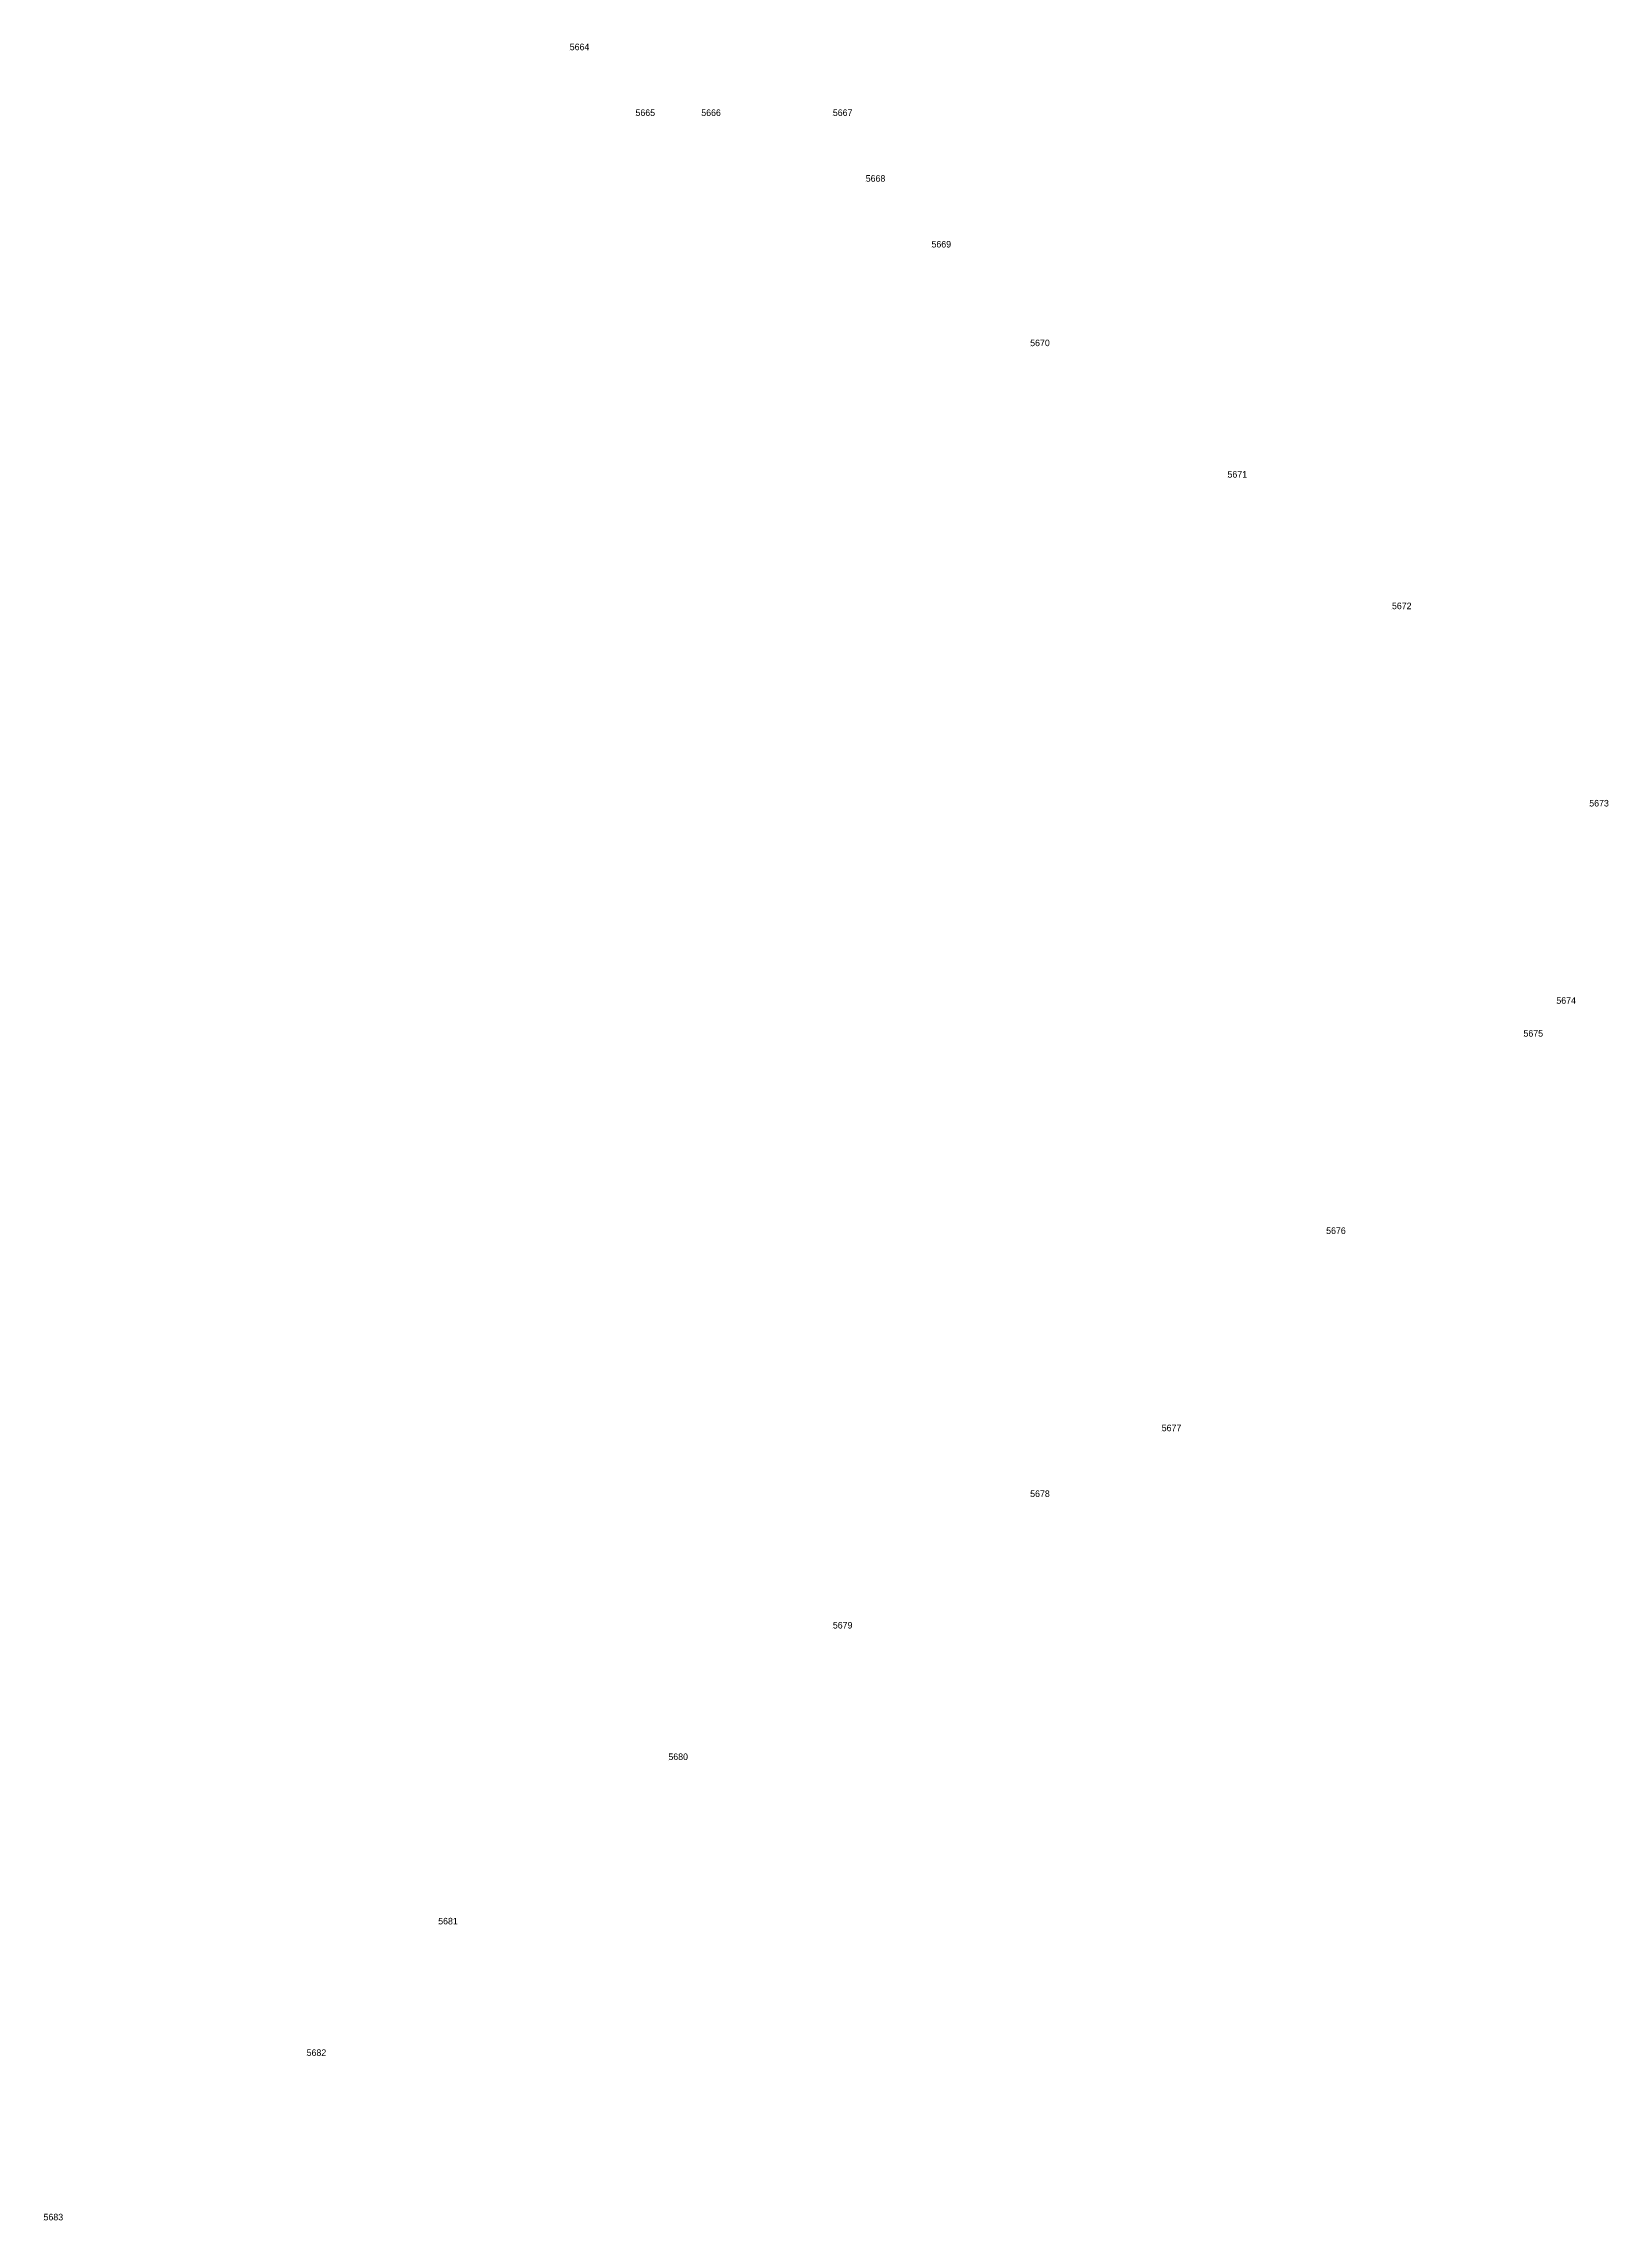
# Model space of a CAD drawing. Extents: x 535182 to 560328, y 1820963 to 1852759.
# Drawn here: x 545855 to 545902.6, y 1826409 to 1826475.2 of the extents above; entities that cross this region are included whole.
import ezdxf

# ---------------------------------------------------------------- set-up
doc = ezdxf.new("R2010")
doc.units = 0
doc.layers.add('Level 12', color=7, linetype='Continuous')
doc.layers.add('Level 7', color=7, linetype='Continuous')

msp = doc.modelspace()

# ---------------------------------------------------------------- texts
at = {"layer": 'Level 12'}
for s, p in [('5664', (545871, 1826475)), ('5665', (545873, 1826473)), ('5666', (545875, 1826473)), ('5667', (545879, 1826473)), ('5668', (545880, 1826471)), ('5669', (545882, 1826469)), ('5670', (545885, 1826466)), ('5671', (545891, 1826462)), ('5672', (545896, 1826458)), ('5673', (545902, 1826452)), ('5674', (545901, 1826446)), ('5675', (545900, 1826445)), ('5676', (545894, 1826439)), ('5677', (545889, 1826433)), ('5678', (545885, 1826431)), ('5679', (545879, 1826427)), ('5680', (545874, 1826423)), ('5681', (545867, 1826418)), ('5682', (545863, 1826414)), ('5683', (545855, 1826409))]:
    msp.add_text(s, height=0.2, dxfattribs=at).set_placement(p)

# ---------------------------------------------------------------- linework, layer by layer
at = {"layer": 'Level 7'}
for p, q in [((545871, 1826475), (545871, 1826475)), ((545873, 1826473), (545873, 1826473)), ((545875, 1826473), (545875, 1826473)), ((545879, 1826473), (545879, 1826473)), ((545880, 1826471), (545880, 1826471)), ((545882, 1826469), (545882, 1826469)), ((545885, 1826466), (545885, 1826466)), ((545891, 1826462), (545891, 1826462)), ((545896, 1826458), (545896, 1826458)), ((545902, 1826452), (545902, 1826452)), ((545901, 1826446), (545901, 1826446)), ((545900, 1826445), (545900, 1826445)), ((545894, 1826439), (545894, 1826439)), ((545889, 1826433), (545889, 1826433)), ((545885, 1826431), (545885, 1826431)), ((545879, 1826427), (545879, 1826427)), ((545874, 1826423), (545874, 1826423)), ((545867, 1826418), (545867, 1826418)), ((545863, 1826414), (545863, 1826414)), ((545855, 1826409), (545855, 1826409))]:
    msp.add_line(p, q, dxfattribs=at)

msp.set_redraw_order([(e.dxf.handle, doc.entitydb.next_handle()) for e in msp.query("TEXT MTEXT ATTDEF DIMENSION ARC_DIMENSION")])  # texts and dimensions are drawn at this point

doc.saveas('drawing.dxf')
